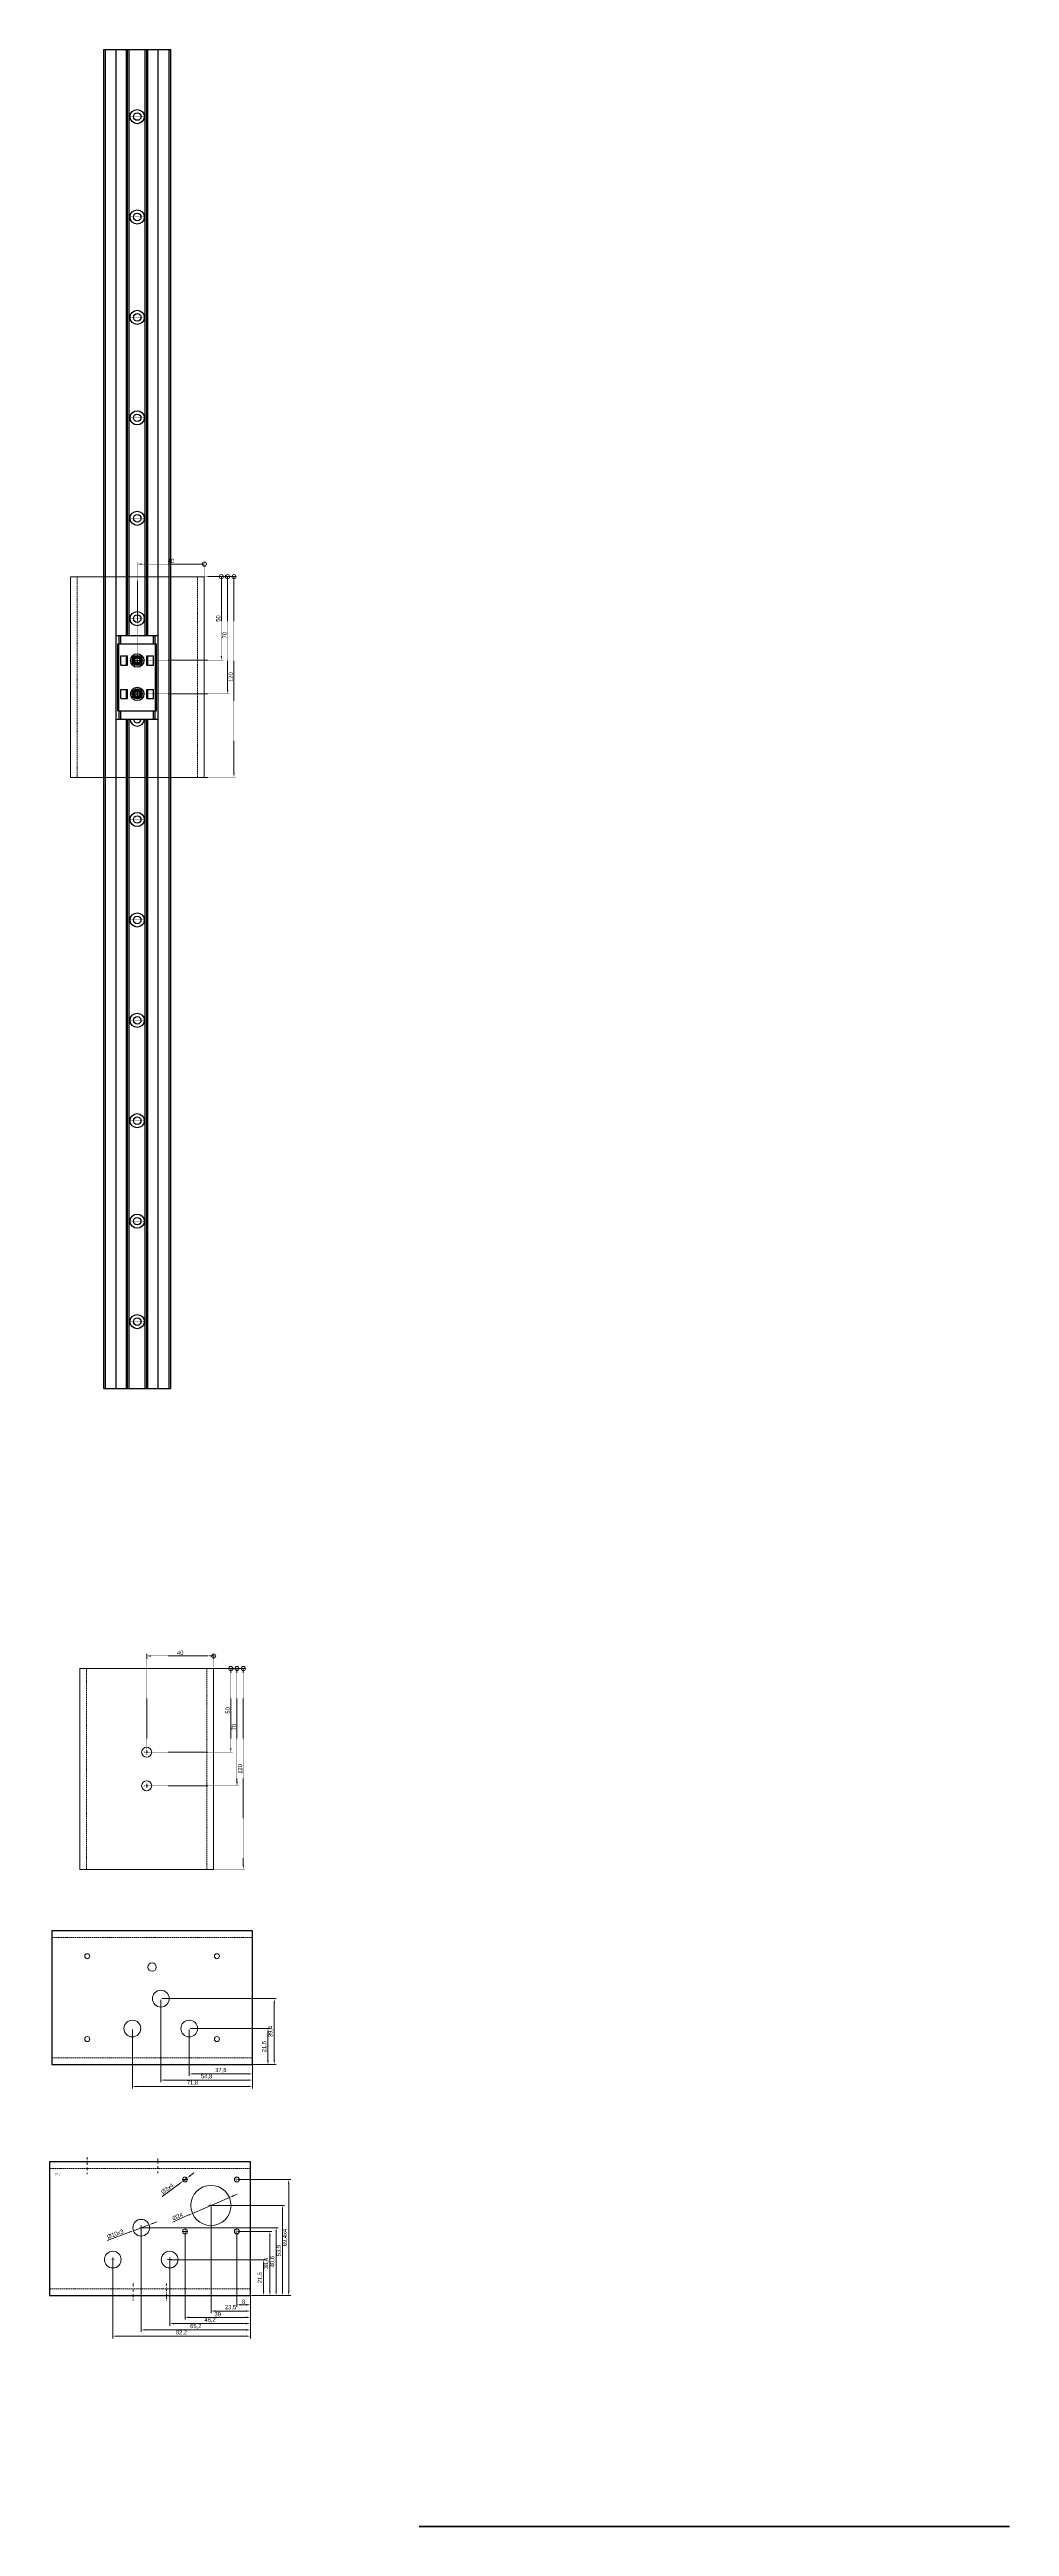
# Model space of a CAD drawing. Header units: millimetres. Extents: x -784753 to 2539, y -321 to 77802.
# Drawn here: x 1965 to 2539, y -321 to 1159 of the extents above; entities that cross this region are included whole.
import ezdxf

# ---------------------------------------------------------------- set-up
doc = ezdxf.new("R2010")
doc.units = ezdxf.units.MM
doc.header["$LTSCALE"] = 0.12
doc.header["$PDSIZE"] = -5
for name, pattern in [('center', [0.85, 0.4, -0.2, 0.05, -0.2]), ('CHAIN', [0.7087, 0.4724, -0.0591, 0.1181, -0.0591]), ('DASHDOT', [25.4, 12.7, -6.35, 0, -6.35]), ('HIDDEN', [9.525, 6.35, -3.175]), ('phl_thick', [0])]:
    doc.linetypes.add(name, pattern=pattern)
doc.layers.add('ATTRIBUUTIT', color=61, linetype='Continuous', plot=False)
doc.layers.add('CARRIAGE', color=6, linetype='Continuous', lineweight=9)
doc.layers.add('HOLE_THROUGH', color=4, linetype='DASHDOT', lineweight=9)
doc.layers.add('CASE', color=3, linetype='Continuous')
doc.layers.add('DIMENSIONS', color=50, linetype='Continuous')
doc.dimstyles.new('ISO-25', dxfattribs={"dimtxt": 2.5, "dimasz": 2.5, "dimexe": 1.25, "dimexo": 0.625, "dimtad": 1, "dimdec": 1, "dimtxsty": 'Standard', "dimcen": 2.5, "dimadec": 0, "dimazin": 0, "dimtfac": 1, "dimtmove": 0, "dimatfit": 3, "dimfxl": 1, "dimarcsym": 0})

# ---------------------------------------------------------------- blocks, each defined once
blk = doc.blocks.new('ccLab_20122918833578_274')
at = {"color": 92, "linetype": 'center', "true_color": 0x00c000}
blk.add_line((0, 16.999), (0, 12.999), dxfattribs=at)
blk = doc.blocks.new('ccLab_20122918833578_273')
at = {"color": 92, "linetype": 'center', "true_color": 0x00c000}
blk.add_line((-2, 14.999), (2, 14.999), dxfattribs=at)
blk = doc.blocks.new('ccLab_20122918833578_272')
at = {"color": 92, "linetype": 'center', "true_color": 0x00c000}
blk.add_line((0, 36.999), (0, 32.999), dxfattribs=at)
blk = doc.blocks.new('ccLab_20122918833578_271')
at = {"color": 92, "linetype": 'center', "true_color": 0x00c000}
blk.add_line((-2, 34.999), (2, 34.999), dxfattribs=at)
blk = doc.blocks.new('ccLab_20122918833578_270')
at = {"color": 92, "linetype": 'center', "true_color": 0x00c000}
blk.add_line((-4.25, 360), (4.25, 360), dxfattribs=at)
blk = doc.blocks.new('ccLab_20122918833563_269')
at = {"color": 92, "linetype": 'center', "true_color": 0x00c000}
blk.add_line((-4.25, 300), (4.25, 300), dxfattribs=at)
blk = doc.blocks.new('ccLab_20122918833563_268')
at = {"color": 92, "linetype": 'center', "true_color": 0x00c000}
blk.add_line((-4.25, 240), (4.25, 240), dxfattribs=at)
blk = doc.blocks.new('ccLab_20122918833563_267')
at = {"color": 92, "linetype": 'center', "true_color": 0x00c000}
blk.add_line((-4.25, 180), (4.25, 180), dxfattribs=at)
blk = doc.blocks.new('ccLab_20122918833563_266')
at = {"color": 92, "linetype": 'center', "true_color": 0x00c000}
blk.add_line((-4.25, 120), (4.25, 120), dxfattribs=at)
blk = doc.blocks.new('ccLab_20122918833563_265')
at = {"color": 92, "linetype": 'center', "true_color": 0x00c000}
blk.add_line((-4.25, 60), (4.25, 60), dxfattribs=at)
blk = doc.blocks.new('ccLab_20122918833563_264')
at = {"color": 92, "linetype": 'center', "true_color": 0x00c000}
blk.add_line((-4.25, 0), (4.25, 0), dxfattribs=at)
blk = doc.blocks.new('ccLab_20122918833563_263')
at = {"color": 92, "linetype": 'center', "true_color": 0x00c000}
blk.add_line((-4.25, -60), (4.25, -60), dxfattribs=at)
blk = doc.blocks.new('ccLab_20122918833563_262')
at = {"color": 92, "linetype": 'center', "true_color": 0x00c000}
blk.add_line((-4.25, -120), (4.25, -120), dxfattribs=at)
blk = doc.blocks.new('ccLab_20122918833563_261')
at = {"color": 92, "linetype": 'center', "true_color": 0x00c000}
blk.add_line((-4.25, -180), (4.25, -180), dxfattribs=at)
blk = doc.blocks.new('ccLab_20122918833563_260')
at = {"color": 92, "linetype": 'center', "true_color": 0x00c000}
blk.add_line((-4.25, -240), (4.25, -240), dxfattribs=at)
blk = doc.blocks.new('ccLab_20122918833563_259')
at = {"color": 92, "linetype": 'center', "true_color": 0x00c000}
blk.add_line((-4.25, -300), (4.25, -300), dxfattribs=at)
blk = doc.blocks.new('ccLab_20122918833563_258')
at = {"color": 92, "linetype": 'center', "true_color": 0x00c000}
blk.add_line((-4.25, -360), (4.25, -360), dxfattribs=at)
blk = doc.blocks.new('T_RAIL_01')
at = {"linetype": 'phl_thick'}
for p, q in [((-20, -434.999), (-20, 365.001)), ((-20, 365.001), (-19, 365.001)), ((-19, -434.999), (-19, 365.001)), ((-19, 365.001), (-12.5, 365.001)), ((-12.5, -434.999), (-12.5, 365.001)), ((-12.499996, 365.001), (20, 365.001)), ((-6.3, 15.000004), (-6.3, 365.001)), ((-5.75, 15.000004), (-5.75, 365.001)), ((-4.75, 15.000004), (-4.75, 365.001)), ((4.75, 15.000004), (4.75, 365.001)), ((5.75, 15.000004), (5.75, 365.001)), ((6.3, 15.000004), (6.3, 365.001)), ((12.5, -434.999), (12.5, 365.001)), ((19, -434.999), (19, 365.001)), ((20, -434.999), (20, 365.001)), ((-12.499999, 15.000001), (12.500001, 15.000001)), ((-10.7, 10.000001), (-10.7, 15.000001)), ((-9.7, 10.000001), (-9.7, 15.000001)), ((9.7, 10.000001), (9.7, 15.000001)), ((10.7, 10.000001), (10.7, 15.000001)), ((-11.5, -30), (-11.5, 10.000001)), ((-11.5, 10.000001), (11.5, 10.000001)), ((-11, -30), (-11, 10.000001)), ((-9.7, -2.749999), (-9.7, 2.750001)), ((-9.7, 2.750001), (-5.7, 2.750001)), ((-6.35, -2.749999), (-6.35, 2.750001)), ((-5.7, -2.749999), (-5.7, 2.750001)), ((5.7, -2.749999), (5.7, 2.750001)), ((5.7, 2.750001), (9.7, 2.750001)), ((6.35, -2.749999), (6.35, 2.750001)), ((9.7, -2.749999), (9.7, 2.750001)), ((11, -30), (11, 10.000001)), ((11.5, -30), (11.5, 10.000001)), ((-9.7, -2.749999), (-5.7, -2.749999)), ((5.7, -2.749999), (9.7, -2.749999)), ((-9.7, -22.75), (-9.7, -17.249999)), ((-9.7, -17.249999), (-5.7, -17.249999)), ((-9.7, -22.75), (-5.7, -22.75)), ((-6.35, -22.75), (-6.35, -17.249999)), ((-5.7, -22.75), (-5.7, -17.249999)), ((5.7, -22.75), (5.7, -17.249999)), ((5.7, -17.249999), (9.7, -17.249999)), ((5.7, -22.75), (9.7, -22.75)), ((6.35, -22.75), (6.35, -17.249999)), ((9.7, -22.75), (9.7, -17.249999)), ((-12.499999, -35), (12.500001, -35)), ((-11.5, -30), (11.5, -30)), ((-10.7, -35), (-10.7, -30)), ((-9.7, -35), (-9.7, -30)), ((-6.3, -434.999), (-6.3, -34.999997)), ((-5.75, -434.999), (-5.75, -34.999997)), ((-4.75, -434.999), (-4.75, -34.999997)), ((4.75, -434.999), (4.75, -34.999997)), ((5.75, -434.999), (5.75, -34.999997)), ((6.3, -434.999), (6.3, -34.999997)), ((9.7, -35), (9.7, -30)), ((10.7, -35), (10.7, -30)), ((-20, -434.999), (-19, -434.999)), ((-19, -434.999), (-12.5, -434.999)), ((-12.499996, -434.999), (20, -434.999))]:
    blk.add_line(p, q, dxfattribs=at)
for centre, radius in [((0, 325.001), 4.25), ((0, 325.001), 2.25), ((0, 265.001), 4.25), ((0, 265.001), 2.25), ((0, 205.001), 4.25), ((0, 205.001), 2.25), ((0, 145.001), 4.25), ((0, 145.001), 2.25), ((0, 85.001), 4.25), ((0, 85.001), 2.25), ((0, 25.001), 4.25), ((0, 25.001), 2.25), ((0, 0), 4), ((0, 0), 3), ((0, 0), 2.5), ((0, 0), 2), ((0, 0), 1.6), ((0, -20), 4), ((0, -20), 3), ((0, -20), 2.5), ((0, -20), 2), ((0, -20), 1.6), ((0, -94.999), 4.25), ((0, -94.999), 2.25), ((0, -154.999), 4.25), ((0, -154.999), 2.25), ((0, -214.999), 4.25), ((0, -214.999), 2.25), ((0, -274.999), 4.25), ((0, -274.999), 2.25), ((0, -334.999), 4.25), ((0, -334.999), 2.25), ((0, -394.999), 4.25), ((0, -394.999), 2.25)]:
    blk.add_circle(centre, radius, dxfattribs=at)
for radius in [4.25, 2.25]:
    blk.add_arc((0, -34.999), radius, 180, 0, dxfattribs=at)
for name in ['ccLab_20122918833578_270', 'ccLab_20122918833563_269', 'ccLab_20122918833563_268', 'ccLab_20122918833563_267', 'ccLab_20122918833563_266', 'ccLab_20122918833563_265', 'ccLab_20122918833578_271', 'ccLab_20122918833578_272', 'ccLab_20122918833578_273', 'ccLab_20122918833578_274', 'ccLab_20122918833563_264', 'ccLab_20122918833563_263', 'ccLab_20122918833563_262', 'ccLab_20122918833563_261', 'ccLab_20122918833563_260', 'ccLab_20122918833563_259', 'ccLab_20122918833563_258']:
    blk.add_blockref(name, (0, -34.999))
blk = doc.blocks.new('_Origin')
at = {"color": 0, "linetype": 'ByBlock', "lineweight": -2}
blk.add_line((0, 0), (-1, 0), dxfattribs=at)
blk.add_circle((0, 0), 0.5, dxfattribs=at)
blk = doc.blocks.new('*D1152')
at = {"layer": 'Defpoints', "color": 0}
for p in [(2401.7, 832.6), (2377.8, 712.6), (2435.5, 712.6)]:
    blk.add_point(p, dxfattribs=at)
at = {"layer": 'DIMENSIONS', "color": 0, "linetype": 'CHAIN', "lineweight": -2, "ltscale": 0.1}
for p, q in [((2402.3, 832.6), (2436.7, 832.6)), ((2435.5, 830.1), (2435.5, 715.1)), ((2378.4, 712.6), (2436.7, 712.6))]:
    blk.add_line(p, q, dxfattribs=at)
at = {"layer": 'DIMENSIONS', "color": 0}
blk.add_solid([(2435.1, 715.1), (2435.9, 715.1), (2435.5, 712.6)], dxfattribs=at)
at = {"layer": 'DIMENSIONS', "color": 0, "lineweight": -2, "xscale": 2.5, "yscale": 2.5, "zscale": 2.5, "rotation": 90}
blk.add_blockref('_Origin', (2435.5, 832.6), dxfattribs=at)
at = {"layer": 'DIMENSIONS', "color": 0, "lineweight": 0, "ltscale": 0.1, "insert": (2433.6, 772.6), "char_height": 2.5, "attachment_point": 5, "rotation": 90}
blk.add_mtext('120', dxfattribs=at)
blk = doc.blocks.new('*D1151')
at = {"layer": 'Defpoints', "color": 0}
for p in [(2377.8, 840.1), (2417.8, 832.6), (2377.8, 782.6)]:
    blk.add_point(p, dxfattribs=at)
at = {"layer": 'DIMENSIONS', "color": 0, "linetype": 'CHAIN', "lineweight": -2, "ltscale": 0.1}
for p, q in [((2377.8, 783.2), (2377.8, 841.4)), ((2415.3, 840.1), (2380.3, 840.1)), ((2417.8, 833.2), (2417.8, 841.4))]:
    blk.add_line(p, q, dxfattribs=at)
at = {"layer": 'DIMENSIONS', "color": 0}
blk.add_solid([(2380.3, 840.5), (2380.3, 839.7), (2377.8, 840.1)], dxfattribs=at)
at = {"layer": 'DIMENSIONS', "color": 0, "lineweight": -2, "xscale": 2.5, "yscale": 2.5, "zscale": 2.5}
blk.add_blockref('_Origin', (2417.8, 840.1), dxfattribs=at)
at = {"layer": 'DIMENSIONS', "color": 0, "lineweight": 0, "ltscale": 0.1, "insert": (2397.8, 842), "char_height": 2.5, "attachment_point": 5}
blk.add_mtext('40', dxfattribs=at)
blk = doc.blocks.new('*D1150')
at = {"layer": 'Defpoints', "color": 0}
for p in [(2401.7, 832.6), (2377.8, 762.6), (2431.7, 762.6)]:
    blk.add_point(p, dxfattribs=at)
at = {"layer": 'DIMENSIONS', "color": 0, "linetype": 'CHAIN', "lineweight": -2, "ltscale": 0.1}
for p, q in [((2402.3, 832.6), (2433, 832.6)), ((2431.7, 830.1), (2431.7, 765.1)), ((2378.4, 762.6), (2433, 762.6))]:
    blk.add_line(p, q, dxfattribs=at)
at = {"layer": 'DIMENSIONS', "color": 0}
blk.add_solid([(2431.3, 765.1), (2432.2, 765.1), (2431.7, 762.6)], dxfattribs=at)
at = {"layer": 'DIMENSIONS', "color": 0, "lineweight": -2, "xscale": 2.5, "yscale": 2.5, "zscale": 2.5, "rotation": 90}
blk.add_blockref('_Origin', (2431.7, 832.6), dxfattribs=at)
at = {"layer": 'DIMENSIONS', "color": 0, "lineweight": 0, "ltscale": 0.1, "insert": (2429.9, 797.6), "char_height": 2.5, "attachment_point": 5, "rotation": 90}
blk.add_mtext('70', dxfattribs=at)
blk = doc.blocks.new('*D1149')
at = {"layer": 'Defpoints', "color": 0}
for p in [(2401.7, 832.6), (2377.8, 782.6), (2428, 782.6)]:
    blk.add_point(p, dxfattribs=at)
at = {"layer": 'DIMENSIONS', "color": 0, "linetype": 'CHAIN', "lineweight": -2, "ltscale": 0.1}
for p, q in [((2402.3, 832.6), (2429.2, 832.6)), ((2428, 830.1), (2428, 785.1)), ((2378.4, 782.6), (2429.2, 782.6))]:
    blk.add_line(p, q, dxfattribs=at)
at = {"layer": 'DIMENSIONS', "color": 0}
blk.add_solid([(2427.6, 785.1), (2428.4, 785.1), (2428, 782.6)], dxfattribs=at)
at = {"layer": 'DIMENSIONS', "color": 0, "lineweight": -2, "xscale": 2.5, "yscale": 2.5, "zscale": 2.5, "rotation": 90}
blk.add_blockref('_Origin', (2428, 832.6), dxfattribs=at)
at = {"layer": 'DIMENSIONS', "color": 0, "lineweight": 0, "ltscale": 0.1, "insert": (2426.1, 807.6), "char_height": 2.5, "attachment_point": 5, "rotation": 90}
blk.add_mtext('50', dxfattribs=at)
blk = doc.blocks.new('*D1275')
at = {"layer": 'Defpoints', "color": 0}
for p in [(17, 17.9), (71.8, 3.9), (17, -30.8)]:
    blk.add_point(p, dxfattribs=at)
at = {"layer": 'DIMENSIONS', "color": 0, "lineweight": -2}
for p, q in [((17, 17.2), (17, -32.1)), ((71.8, 3.3), (71.8, -32.1)), ((69.3, -30.8), (19.5, -30.8))]:
    blk.add_line(p, q, dxfattribs=at)
at = {"layer": 'DIMENSIONS', "color": 0}
for points in [[(19.5, -30.4), (19.5, -31.2), (17, -30.8)], [(69.3, -31.2), (69.3, -30.4), (71.8, -30.8)]]:
    blk.add_solid(points, dxfattribs=at)
at = {"layer": 'DIMENSIONS', "color": 0, "lineweight": 0, "insert": (44.4, -28.7), "char_height": 2.5, "attachment_point": 5}
blk.add_mtext('54,8', dxfattribs=at)
blk = doc.blocks.new('*D1274')
at = {"layer": 'Defpoints', "color": 0}
for p in [(17, 17.9), (84.8, 17.9), (51.1, -21.5)]:
    blk.add_point(p, dxfattribs=at)
at = {"layer": 'DIMENSIONS', "color": 0, "lineweight": -2}
for p, q in [((17.6, 17.9), (86, 17.9)), ((84.8, -19), (84.8, 15.4)), ((51.7, -21.5), (86, -21.5))]:
    blk.add_line(p, q, dxfattribs=at)
at = {"layer": 'DIMENSIONS', "color": 0}
for points in [[(85.2, 15.4), (84.4, 15.4), (84.8, 17.9)], [(84.4, -19), (85.2, -19), (84.8, -21.5)]]:
    blk.add_solid(points, dxfattribs=at)
at = {"layer": 'DIMENSIONS', "color": 0, "lineweight": 0, "insert": (82.7, -1.8), "char_height": 2.5, "attachment_point": 5, "rotation": 90}
blk.add_mtext('39,4', dxfattribs=at)
blk = doc.blocks.new('*D1273')
at = {"layer": 'Defpoints', "color": 0}
for p in [(0, 0), (71.8, 3.9), (0, -34.6)]:
    blk.add_point(p, dxfattribs=at)
at = {"layer": 'DIMENSIONS', "color": 0, "lineweight": -2}
for p, q in [((71.8, 3.3), (71.8, -35.8)), ((0, -0.6), (0, -35.8)), ((69.3, -34.6), (2.5, -34.6))]:
    blk.add_line(p, q, dxfattribs=at)
at = {"layer": 'DIMENSIONS', "color": 0}
for points in [[(2.5, -34.2), (2.5, -35), (0, -34.6)], [(69.3, -35), (69.3, -34.2), (71.8, -34.6)]]:
    blk.add_solid(points, dxfattribs=at)
at = {"layer": 'DIMENSIONS', "color": 0, "lineweight": 0, "insert": (35.9, -32.5), "char_height": 2.5, "attachment_point": 5}
blk.add_mtext('71,8', dxfattribs=at)
blk = doc.blocks.new('*D1272')
at = {"layer": 'Defpoints', "color": 0}
for p in [(34, 0), (71.8, 3.9), (34, -27.1)]:
    blk.add_point(p, dxfattribs=at)
at = {"layer": 'DIMENSIONS', "color": 0, "lineweight": -2}
for p, q in [((71.8, 3.3), (71.8, -28.3)), ((34, -0.6), (34, -28.3)), ((69.3, -27.1), (36.5, -27.1))]:
    blk.add_line(p, q, dxfattribs=at)
at = {"layer": 'DIMENSIONS', "color": 0}
for points in [[(36.5, -26.7), (36.5, -27.5), (34, -27.1)], [(69.3, -27.5), (69.3, -26.7), (71.8, -27.1)]]:
    blk.add_solid(points, dxfattribs=at)
at = {"layer": 'DIMENSIONS', "color": 0, "lineweight": 0, "insert": (52.9, -25), "char_height": 2.5, "attachment_point": 5}
blk.add_mtext('37,8', dxfattribs=at)
blk = doc.blocks.new('*D1271')
at = {"layer": 'Defpoints', "color": 0}
for p in [(34, 0), (81, 0), (51.1, -21.5)]:
    blk.add_point(p, dxfattribs=at)
at = {"layer": 'DIMENSIONS', "color": 0, "lineweight": -2}
for p, q in [((34.6, 0), (82.3, 0)), ((81, -19), (81, -2.5)), ((51.7, -21.5), (82.3, -21.5))]:
    blk.add_line(p, q, dxfattribs=at)
at = {"layer": 'DIMENSIONS', "color": 0}
for points in [[(81.5, -2.5), (80.6, -2.5), (81, 0)], [(80.6, -19), (81.5, -19), (81, -21.5)]]:
    blk.add_solid(points, dxfattribs=at)
at = {"layer": 'DIMENSIONS', "color": 0, "lineweight": 0, "insert": (79, -10.8), "char_height": 2.5, "attachment_point": 5, "rotation": 90}
blk.add_mtext('21,5', dxfattribs=at)
blk = doc.blocks.new('*D1212')
at = {"layer": 'Defpoints', "color": 0}
for p in [(112, 69.4), (142.9, 69.4), (120, 0)]:
    blk.add_point(p, dxfattribs=at)
at = {"layer": 'DIMENSIONS', "color": 0, "lineweight": -2, "ltscale": 0.1}
for p, q in [((112.6, 69.4), (144.2, 69.4)), ((142.9, 2.5), (142.9, 66.9)), ((120.6, 0), (144.2, 0))]:
    blk.add_line(p, q, dxfattribs=at)
at = {"layer": 'DIMENSIONS', "color": 0}
for points in [[(143.3, 66.9), (142.5, 66.9), (142.9, 69.4)], [(142.5, 2.5), (143.3, 2.5), (142.9, 0)]]:
    blk.add_solid(points, dxfattribs=at)
at = {"layer": 'DIMENSIONS', "color": 0, "lineweight": 0, "ltscale": 0.1, "insert": (140.8, 34.7), "char_height": 2.5, "attachment_point": 5, "rotation": 90}
blk.add_mtext('69,4x4', dxfattribs=at)
blk = doc.blocks.new('*D1174')
at = {"layer": 'Defpoints', "color": 0}
for p in [(96.5, 53.9), (139.2, 53.9), (120, 0)]:
    blk.add_point(p, dxfattribs=at)
at = {"layer": 'DIMENSIONS', "color": 0, "lineweight": -2, "ltscale": 0.1}
for p, q in [((97.1, 53.9), (140.4, 53.9)), ((139.2, 2.5), (139.2, 51.4)), ((120.6, 0), (140.4, 0))]:
    blk.add_line(p, q, dxfattribs=at)
at = {"layer": 'DIMENSIONS', "color": 0}
for points in [[(139.6, 51.4), (138.8, 51.4), (139.2, 53.9)], [(138.8, 2.5), (139.6, 2.5), (139.2, 0)]]:
    blk.add_solid(points, dxfattribs=at)
at = {"layer": 'DIMENSIONS', "color": 0, "lineweight": 0, "ltscale": 0.1, "insert": (137.1, 26.9), "char_height": 2.5, "attachment_point": 5, "rotation": 90}
blk.add_mtext('53,9', dxfattribs=at)
blk = doc.blocks.new('*D1173')
at = {"layer": 'Defpoints', "color": 0}
for p in [(54.8, 40.6), (135.4, 40.6), (120, 0)]:
    blk.add_point(p, dxfattribs=at)
at = {"layer": 'DIMENSIONS', "color": 0, "lineweight": -2, "ltscale": 0.1}
for p, q in [((55.4, 40.6), (136.7, 40.6)), ((135.4, 2.5), (135.4, 38.1)), ((120.6, 0), (136.7, 0))]:
    blk.add_line(p, q, dxfattribs=at)
at = {"layer": 'DIMENSIONS', "color": 0}
for points in [[(135.8, 38.1), (135, 38.1), (135.4, 40.6)], [(135, 2.5), (135.8, 2.5), (135.4, 0)]]:
    blk.add_solid(points, dxfattribs=at)
at = {"layer": 'DIMENSIONS', "color": 0, "lineweight": 0, "ltscale": 0.1, "insert": (133.3, 20.3), "char_height": 2.5, "attachment_point": 5, "rotation": 90}
blk.add_mtext('40,6', dxfattribs=at)
blk = doc.blocks.new('*D1194')
at = {"layer": 'Defpoints', "color": 0}
for p in [(112, 38.4), (131.7, 38.4), (120, 0)]:
    blk.add_point(p, dxfattribs=at)
at = {"layer": 'DIMENSIONS', "color": 0, "lineweight": -2, "ltscale": 0.1}
for p, q in [((112.6, 38.4), (132.9, 38.4)), ((131.7, 2.5), (131.7, 35.9)), ((120.6, 0), (132.9, 0))]:
    blk.add_line(p, q, dxfattribs=at)
at = {"layer": 'DIMENSIONS', "color": 0}
for points in [[(132.1, 35.9), (131.3, 35.9), (131.7, 38.4)], [(131.3, 2.5), (132.1, 2.5), (131.7, 0)]]:
    blk.add_solid(points, dxfattribs=at)
at = {"layer": 'DIMENSIONS', "color": 0, "lineweight": 0, "ltscale": 0.1, "insert": (129.6, 19.2), "char_height": 2.5, "attachment_point": 5, "rotation": 90}
blk.add_mtext('38,4', dxfattribs=at)
blk = doc.blocks.new('*D1171')
at = {"layer": 'Defpoints', "color": 0}
for p in [(71.8, 21.5), (127.9, 21.5), (120, 0)]:
    blk.add_point(p, dxfattribs=at)
at = {"layer": 'DIMENSIONS', "color": 0, "lineweight": -2, "ltscale": 0.1}
for p, q in [((72.4, 21.5), (129.2, 21.5)), ((127.9, 2.5), (127.9, 19)), ((120.6, 0), (129.2, 0))]:
    blk.add_line(p, q, dxfattribs=at)
at = {"layer": 'DIMENSIONS', "color": 0}
for points in [[(128.3, 19), (127.5, 19), (127.9, 21.5)], [(127.5, 2.5), (128.3, 2.5), (127.9, 0)]]:
    blk.add_solid(points, dxfattribs=at)
at = {"layer": 'DIMENSIONS', "color": 0, "lineweight": 0, "ltscale": 0.1, "insert": (125.8, 10.8), "char_height": 2.5, "attachment_point": 5, "rotation": 90}
blk.add_mtext('21,5', dxfattribs=at)
blk = doc.blocks.new('*D1193')
at = {"layer": 'Defpoints', "color": 0}
for p in [(112, 38.4), (120, 36.2), (112, -5.5)]:
    blk.add_point(p, dxfattribs=at)
at = {"layer": 'DIMENSIONS', "color": 0, "lineweight": -2, "ltscale": 0.1}
for p, q in [((112, 37.8), (112, -6.7)), ((120, 35.5), (120, -6.7)), ((117.5, -5.5), (114.5, -5.5))]:
    blk.add_line(p, q, dxfattribs=at)
at = {"layer": 'DIMENSIONS', "color": 0}
for points in [[(114.5, -5), (114.5, -5.9), (112, -5.5)], [(117.5, -5.9), (117.5, -5), (120, -5.5)]]:
    blk.add_solid(points, dxfattribs=at)
at = {"layer": 'DIMENSIONS', "color": 0, "lineweight": 0, "ltscale": 0.1, "insert": (116, -3.6), "char_height": 2.5, "attachment_point": 5}
blk.add_mtext('8', dxfattribs=at)
blk = doc.blocks.new('*D1192')
at = {"layer": 'Defpoints', "color": 0}
for p in [(120, 36.2), (71.8, 21.5), (71.8, -16.7)]:
    blk.add_point(p, dxfattribs=at)
at = {"layer": 'DIMENSIONS', "color": 0, "lineweight": -2, "ltscale": 0.1}
for p, q in [((120, 35.5), (120, -18)), ((71.8, 20.9), (71.8, -18)), ((117.5, -16.7), (74.3, -16.7))]:
    blk.add_line(p, q, dxfattribs=at)
at = {"layer": 'DIMENSIONS', "color": 0}
for points in [[(74.3, -16.3), (74.3, -17.1), (71.8, -16.7)], [(117.5, -17.1), (117.5, -16.3), (120, -16.7)]]:
    blk.add_solid(points, dxfattribs=at)
at = {"layer": 'DIMENSIONS', "color": 0, "lineweight": 0, "ltscale": 0.1, "insert": (95.9, -14.6), "char_height": 2.5, "attachment_point": 5}
blk.add_mtext('48,2', dxfattribs=at)
blk = doc.blocks.new('*D1191')
at = {"layer": 'Defpoints', "color": 0}
for p in [(81, 38.4), (120, 36.2), (81, -13)]:
    blk.add_point(p, dxfattribs=at)
at = {"layer": 'DIMENSIONS', "color": 0, "lineweight": -2, "ltscale": 0.1}
for p, q in [((81, 37.8), (81, -14.2)), ((120, 35.5), (120, -14.2)), ((117.5, -13), (83.5, -13))]:
    blk.add_line(p, q, dxfattribs=at)
at = {"layer": 'DIMENSIONS', "color": 0}
for points in [[(83.5, -12.5), (83.5, -13.4), (81, -13)], [(117.5, -13.4), (117.5, -12.5), (120, -13)]]:
    blk.add_solid(points, dxfattribs=at)
at = {"layer": 'DIMENSIONS', "color": 0, "lineweight": 0, "ltscale": 0.1, "insert": (100.5, -11.1), "char_height": 2.5, "attachment_point": 5}
blk.add_mtext('39', dxfattribs=at)
blk = doc.blocks.new('*D1190')
at = {"layer": 'Defpoints', "color": 0}
for p in [(96.5, 53.9), (120, 36.2), (96.5, -9.2)]:
    blk.add_point(p, dxfattribs=at)
at = {"layer": 'DIMENSIONS', "color": 0, "lineweight": -2, "ltscale": 0.1}
for p, q in [((96.5, 53.3), (96.5, -10.5)), ((120, 35.5), (120, -10.5)), ((117.5, -9.2), (99, -9.2))]:
    blk.add_line(p, q, dxfattribs=at)
at = {"layer": 'DIMENSIONS', "color": 0}
for points in [[(99, -8.8), (99, -9.6), (96.5, -9.2)], [(117.5, -9.6), (117.5, -8.8), (120, -9.2)]]:
    blk.add_solid(points, dxfattribs=at)
at = {"layer": 'DIMENSIONS', "color": 0, "lineweight": 0, "ltscale": 0.1, "insert": (108.2, -7.1), "char_height": 2.5, "attachment_point": 5}
blk.add_mtext('23,5', dxfattribs=at)
blk = doc.blocks.new('*D1189')
at = {"layer": 'Defpoints', "color": 0}
for p in [(120, 36.2), (37.8, 21.5), (37.8, -24.2)]:
    blk.add_point(p, dxfattribs=at)
at = {"layer": 'DIMENSIONS', "color": 0, "lineweight": -2, "ltscale": 0.1}
for p, q in [((120, 35.5), (120, -25.5)), ((37.8, 20.9), (37.8, -25.5)), ((117.5, -24.2), (40.3, -24.2))]:
    blk.add_line(p, q, dxfattribs=at)
at = {"layer": 'DIMENSIONS', "color": 0}
for points in [[(40.3, -23.8), (40.3, -24.6), (37.8, -24.2)], [(117.5, -24.6), (117.5, -23.8), (120, -24.2)]]:
    blk.add_solid(points, dxfattribs=at)
at = {"layer": 'DIMENSIONS', "color": 0, "lineweight": 0, "ltscale": 0.1, "insert": (78.9, -22.1), "char_height": 2.5, "attachment_point": 5}
blk.add_mtext('82,2', dxfattribs=at)
blk = doc.blocks.new('*D1188')
at = {"layer": 'Defpoints', "color": 0}
for p in [(54.8, 40.6), (120, 36.2), (54.8, -20.5)]:
    blk.add_point(p, dxfattribs=at)
at = {"layer": 'DIMENSIONS', "color": 0, "lineweight": -2, "ltscale": 0.1}
for p, q in [((54.8, 40), (54.8, -21.7)), ((120, 35.5), (120, -21.7)), ((117.5, -20.5), (57.3, -20.5))]:
    blk.add_line(p, q, dxfattribs=at)
at = {"layer": 'DIMENSIONS', "color": 0}
for points in [[(57.3, -20), (57.3, -20.9), (54.8, -20.5)], [(117.5, -20.9), (117.5, -20), (120, -20.5)]]:
    blk.add_solid(points, dxfattribs=at)
at = {"layer": 'DIMENSIONS', "color": 0, "lineweight": 0, "ltscale": 0.1, "insert": (87.4, -18.4), "char_height": 2.5, "attachment_point": 5}
blk.add_mtext('65,2', dxfattribs=at)
blk = doc.blocks.new('*D1211')
at = {"layer": 'Defpoints', "color": 0}
for p in [(50.1, 38.8), (59.5, 42.4)]:
    blk.add_point(p, dxfattribs=at)
at = {"layer": 'DIMENSIONS', "color": 0, "lineweight": -2, "ltscale": 0.1}
for p, q in [((47.8, 38), (34.5, 32.9)), ((59.5, 42.4), (50.1, 38.8)), ((61.8, 43.2), (64.2, 44.1))]:
    blk.add_line(p, q, dxfattribs=at)
at = {"layer": 'DIMENSIONS', "color": 0}
for points in [[(47.9, 37.6), (47.6, 38.3), (50.1, 38.8)], [(61.7, 43.6), (62, 42.9), (59.5, 42.4)]]:
    blk.add_solid(points, dxfattribs=at)
at = {"layer": 'DIMENSIONS', "color": 0, "lineweight": 0, "ltscale": 0.1, "insert": (39.3, 36.8), "char_height": 2.5, "attachment_point": 5, "rotation": 20.6895}
blk.add_mtext('%%c10x3', dxfattribs=at)
blk = doc.blocks.new('*D1210')
at = {"layer": 'Defpoints', "color": 0}
for p in [(85.4, 49.1), (107.5, 58.6)]:
    blk.add_point(p, dxfattribs=at)
at = {"layer": 'DIMENSIONS', "color": 0, "lineweight": -2, "ltscale": 0.1}
for p, q in [((109.8, 59.6), (112.1, 60.6)), ((83.1, 48.2), (73.6, 44)), ((107.5, 58.6), (85.4, 49.1))]:
    blk.add_line(p, q, dxfattribs=at)
at = {"layer": 'DIMENSIONS', "color": 0}
for points in [[(109.6, 60), (110, 59.2), (107.5, 58.6)], [(83.3, 47.8), (83, 48.5), (85.4, 49.1)]]:
    blk.add_solid(points, dxfattribs=at)
at = {"layer": 'DIMENSIONS', "color": 0, "lineweight": 0, "ltscale": 0.1, "insert": (76.5, 47.3), "char_height": 2.5, "attachment_point": 5, "rotation": 23.249}
blk.add_mtext('%%c24', dxfattribs=at)
blk = doc.blocks.new('*D1209')
at = {"layer": 'Defpoints', "color": 0}
for p in [(79.8, 68.5), (82.2, 70.3)]:
    blk.add_point(p, dxfattribs=at)
at = {"layer": 'DIMENSIONS', "color": 0, "lineweight": -2, "ltscale": 0.1}
for p, q in [((77.8, 67), (67.4, 59.3)), ((82.2, 70.3), (79.8, 68.5)), ((84.2, 71.8), (86.2, 73.3))]:
    blk.add_line(p, q, dxfattribs=at)
at = {"layer": 'DIMENSIONS', "color": 0}
for points in [[(78, 66.7), (77.5, 67.3), (79.8, 68.5)], [(83.9, 72.1), (84.4, 71.4), (82.2, 70.3)]]:
    blk.add_solid(points, dxfattribs=at)
at = {"layer": 'DIMENSIONS', "color": 0, "lineweight": 0, "ltscale": 0.1, "insert": (70.4, 63.9), "char_height": 2.5, "attachment_point": 5, "rotation": 36.5841}
blk.add_mtext('%%c3x4', dxfattribs=at)
blk = doc.blocks.new('B_CASE_01')
at = {"layer": 'CASE', "lineweight": 0, "ltscale": 0.1}
for p, q in [((2337.76, 832.57), (2337.76, 712.57)), ((2417.76, 832.57), (2337.76, 832.57)), ((2337.76, 832.57), (2337.76, 712.57)), ((2337.76, 832.57), (2341.76, 832.57)), ((2417.76, 712.57), (2417.76, 832.57)), ((2337.76, 712.57), (2417.76, 712.57)), ((2417.76, 712.57), (2413.76, 712.57))]:
    blk.add_line(p, q, dxfattribs=at)
at = {"layer": 'CASE', "linetype": 'HIDDEN', "lineweight": 0}
for p, q in [((2341.76, 832.57), (2341.76, 712.57)), ((2413.76, 712.57), (2413.76, 832.57))]:
    blk.add_line(p, q, dxfattribs=at)
at = {"layer": 'CASE', "lineweight": 0, "ltscale": 0.1}
for centre in [(2377.76, 782.57), (2377.76, 762.57)]:
    blk.add_circle(centre, 3, dxfattribs=at)
at = {"layer": 'HOLE_THROUGH', "lineweight": 0, "ltscale": 0.1}
for p, q in [((2376.51, 782.57), (2379.01, 782.57)), ((2377.76, 781.32), (2377.76, 783.82)), ((2376.51, 762.57), (2379.01, 762.57)), ((2377.76, 761.32), (2377.76, 763.82))]:
    blk.add_line(p, q, dxfattribs=at)
at = {"layer": 'DIMENSIONS', "linetype": 'CHAIN', "lineweight": 0, "ltscale": 0.1}
dim = blk.add_linear_dim(base=(2377.76, 840.11), p1=(2417.76, 832.57), p2=(2377.76, 782.57), dimstyle='ISO-25', override={"dimblk1": 'Origin', "dimsah": 1}, dxfattribs=at)
dim.commit()
dim.dimension.update_dxf_attribs({"geometry": '*D1151', "text_midpoint": (2397.76, 841.98)})
for base, p2, picture, middle in [((2435.49, 712.57), (2377.76, 712.57), '*D1152', (2433.61, 772.57)), ((2431.74, 762.57), (2377.76, 762.57), '*D1150', (2429.86, 797.57)), ((2427.99, 782.57), (2377.76, 782.57), '*D1149', (2426.11, 807.57))]:
    dim = blk.add_linear_dim(base=base, p1=(2401.71, 832.57), p2=p2, angle=90, dimstyle='ISO-25', override={"dimblk1": 'Origin', "dimsah": 1}, dxfattribs=at)
    dim.commit()
    dim.dimension.update_dxf_attribs({"geometry": picture, "text_midpoint": middle})
blk = doc.blocks.new('L_CASE_02')
for p, q in [((71.8, 58.47), (-48.2, 58.47)), ((-48.2, 58.47), (-48.2, -21.53)), ((71.8, -21.53), (71.8, 58.47)), ((-48.2, -21.53), (71.8, -21.53))]:
    blk.add_line(p, q)
at = {"linetype": 'HIDDEN', "lineweight": 0}
for p, q in [((-48.2, 54.47), (71.8, 54.47)), ((-48.2, -17.53), (71.8, -17.53))]:
    blk.add_line(p, q, dxfattribs=at)
at = {"lineweight": 0}
for centre, radius in [((-26.95, 43.22), 1.5), ((50.55, 43.22), 1.5), ((11.8, 36.72), 2.5), ((17, 17.87), 5), ((-26.95, -6.28), 1.5), ((50.55, -6.28), 1.5)]:
    blk.add_circle(centre, radius, dxfattribs=at)
at = {"lineweight": 0, "ltscale": 0.1}
for centre in [(0, 0), (34, 0)]:
    blk.add_circle(centre, 5, dxfattribs=at)
at = {"layer": 'HOLE_THROUGH', "lineweight": 0}
blk.add_line((-48.2, 58.47), (-48.2, 54.47), dxfattribs=at)
at = {"layer": 'DIMENSIONS', "lineweight": 0}
for base, p2, picture, middle in [((17, -30.83), (17, 17.87), '*D1275', (44.4, -28.75)), ((0, -34.58), (0, 0), '*D1273', (35.9, -32.5)), ((34, -27.08), (34, 0), '*D1272', (52.9, -25))]:
    dim = blk.add_linear_dim(base=base, p1=(71.8, 3.9), p2=p2, dimstyle='ISO-25', dxfattribs=at)
    dim.commit()
    dim.dimension.update_dxf_attribs({"geometry": picture, "text_midpoint": middle})
for base, p2, picture, middle in [((84.8, 17.87), (17, 17.87), '*D1274', (82.71, -1.83)), ((81.05, 0), (34, 0), '*D1271', (78.96, -10.76))]:
    dim = blk.add_linear_dim(base=base, p1=(51.06, -21.53), p2=p2, angle=90, dimstyle='ISO-25', dxfattribs=at)
    dim.commit()
    dim.dimension.update_dxf_attribs({"geometry": picture, "text_midpoint": middle})
blk = doc.blocks.new('R_CASE_01')
at = {"layer": 'CASE'}
for p, q in [((120, 80), (0, 80)), ((0, 80), (0, 0)), ((120, 0), (120, 80)), ((0, 0), (120, 0))]:
    blk.add_line(p, q, dxfattribs=at)
at = {"layer": 'CASE', "lineweight": 0, "ltscale": 0.1}
for p, q in [((0, 80), (0, 76)), ((120, 0), (120, 4))]:
    blk.add_line(p, q, dxfattribs=at)
at = {"layer": 'CASE', "linetype": 'HIDDEN', "lineweight": 0}
for p, q in [((0, 76), (120, 76)), ((120, 4), (0, 4))]:
    blk.add_line(p, q, dxfattribs=at)
at = {"layer": 'CASE', "lineweight": 0}
for centre, radius in [((80.96, 69.38), 1.5), ((96.46, 53.88), 12), ((111.96, 69.38), 1.5), ((54.8, 40.6), 5), ((80.96, 38.38), 1.5), ((111.96, 38.38), 1.5)]:
    blk.add_circle(centre, radius, dxfattribs=at)
at = {"layer": 'CASE', "lineweight": 0, "ltscale": 0.1}
for centre in [(37.8, 21.53), (71.8, 21.53)]:
    blk.add_circle(centre, 5, dxfattribs=at)
at = {"layer": 'HOLE_THROUGH', "lineweight": 0}
for p, q in [((22.44, 82.82), (22.44, 72.66)), ((64.82, 80.5), (64.82, 82.6)), ((64.82, 80.5), (64.82, 73.09)), ((50, 7.19), (50, -2.95)), ((70, -0.5), (70, 7.18)), ((70, -0.5), (70, -3.25))]:
    blk.add_line(p, q, dxfattribs=at)
at = {"layer": 'HOLE_THROUGH', "linetype": 'CHAIN', "lineweight": 0, "ltscale": 0.1}
for p, q in [((79.71, 69.38), (82.21, 69.38)), ((80.96, 68.13), (80.96, 70.63)), ((110.71, 69.38), (113.21, 69.38)), ((111.96, 68.13), (111.96, 70.63)), ((95.21, 53.88), (97.71, 53.88)), ((95.21, 53.88), (97.71, 53.88)), ((96.46, 52.63), (96.46, 55.13)), ((96.46, 52.63), (96.46, 55.13)), ((53.55, 40.6), (56.05, 40.6)), ((54.8, 39.35), (54.8, 41.85)), ((79.71, 38.38), (82.21, 38.38)), ((80.96, 37.13), (80.96, 39.63)), ((110.71, 38.38), (113.21, 38.38)), ((111.96, 37.13), (111.96, 39.63)), ((36.55, 21.53), (39.05, 21.53)), ((37.8, 20.28), (37.8, 22.78)), ((70.55, 21.53), (73.05, 21.53)), ((71.8, 20.28), (71.8, 22.78))]:
    blk.add_line(p, q, dxfattribs=at)
at = {"layer": 'DIMENSIONS', "lineweight": 0, "ltscale": 0.1}
for p1, p2, override, picture, middle in [((82.17, 70.28), (79.76, 68.49), {"dimpost": '<>x4'}, '*D1209', (71.56, 62.4)), ((59.48, 42.37), (50.13, 38.83), {"dimpost": '<>x3'}, '*D1211', (39.99, 35.01))]:
    dim = blk.add_diameter_dim_2p(p1=p1, p2=p2, dimstyle='ISO-25', override=override, dxfattribs=at)
    dim.commit()
    dim.dimension.update_dxf_attribs({"geometry": picture, "text_midpoint": middle, "dimtype": 163})
dim = blk.add_diameter_dim_2p(p1=(107.49, 58.62), p2=(85.44, 49.14), dimstyle='ISO-25', dxfattribs=at)
dim.commit()
dim.dimension.update_dxf_attribs({"geometry": '*D1210', "text_midpoint": (77.21, 45.61), "dimtype": 163})
dim = blk.add_linear_dim(base=(142.92, 69.38), p1=(120, 0), p2=(111.96, 69.38), angle=90, dimstyle='ISO-25', override={"dimpost": '<>x4'}, dxfattribs=at)
dim.commit()
dim.dimension.update_dxf_attribs({"geometry": '*D1212', "text_midpoint": (140.84, 34.69)})
for base, p2, picture, middle in [((139.17, 53.88), (96.46, 53.88), '*D1174', (137.09, 26.94)), ((135.42, 40.6), (54.8, 40.6), '*D1173', (133.34, 20.3)), ((131.67, 38.38), (111.96, 38.38), '*D1194', (129.59, 19.19)), ((127.92, 21.53), (71.8, 21.53), '*D1171', (125.84, 10.76))]:
    dim = blk.add_linear_dim(base=base, p1=(120, 0), p2=p2, angle=90, dimstyle='ISO-25', dxfattribs=at)
    dim.commit()
    dim.dimension.update_dxf_attribs({"geometry": picture, "text_midpoint": middle})
for base, p2, picture, middle in [((96.46, -9.21), (96.46, 53.88), '*D1190', (108.23, -7.13)), ((37.8, -24.21), (37.8, 21.53), '*D1189', (78.9, -22.13)), ((54.8, -20.46), (54.8, 40.6), '*D1188', (87.4, -18.38)), ((71.8, -16.71), (71.8, 21.53), '*D1192', (95.9, -14.63)), ((80.96, -12.96), (80.96, 38.38), '*D1191', (100.48, -11.09)), ((111.96, -5.46), (111.96, 38.38), '*D1193', (115.98, -3.59))]:
    dim = blk.add_linear_dim(base=base, p1=(120, 36.15), p2=p2, dimstyle='ISO-25', dxfattribs=at)
    dim.commit()
    dim.dimension.update_dxf_attribs({"geometry": picture, "text_midpoint": middle})

msp = doc.modelspace()

# ---------------------------------------------------------------- linework, layer by layer
at = {"lineweight": 35, "ltscale": 0.2}
msp.add_line((2186.3, -321.3), (2538.9, -321.3), dxfattribs=at)
at = {"layer": 'HOLE_THROUGH', "lineweight": 0, "ltscale": 0.1}
msp.add_circle((2043.9, -23.8), 0, dxfattribs=at)

# ---------------------------------------------------------------- block references
at = {"lineweight": 0, "ltscale": 0.1}
for name, p in [('T_RAIL_01', (2017.8, 793.6)), ('B_CASE_01', (-359.9, 11.1)), ('B_CASE_01', (-354.3, -641.3))]:
    msp.add_blockref(name, p, dxfattribs=at)
at = {"layer": 'CARRIAGE', "linetype": 'ByBlock'}
ref = msp.add_blockref('R_CASE_01', (1965.4, -183.4), dxfattribs=at)
ref.add_attrib('_TYYPPI', '80x80 Alumiiniputki', (1968.4, -110.5), dxfattribs={"layer": 'ATTRIBUUTIT', "lineweight": 0, "height": 0.3, "flags": 8})
ref.add_attrib('_KUVAUS', 'Laitteen runko.', (1968.4, -111), dxfattribs={"layer": 'ATTRIBUUTIT', "lineweight": 0, "height": 0.3, "flags": 8})
ref.add_attrib('_NOTES', 'Musta anodisointi.', (1968.4, -111.5), dxfattribs={"layer": 'ATTRIBUUTIT', "lineweight": 0, "height": 0.3, "flags": 8})
at = {"layer": 'CASE', "lineweight": 0, "ltscale": 0.1}
msp.add_blockref('L_CASE_02', (2014.9, -23.8), dxfattribs=at)

doc.saveas('drawing.dxf')
